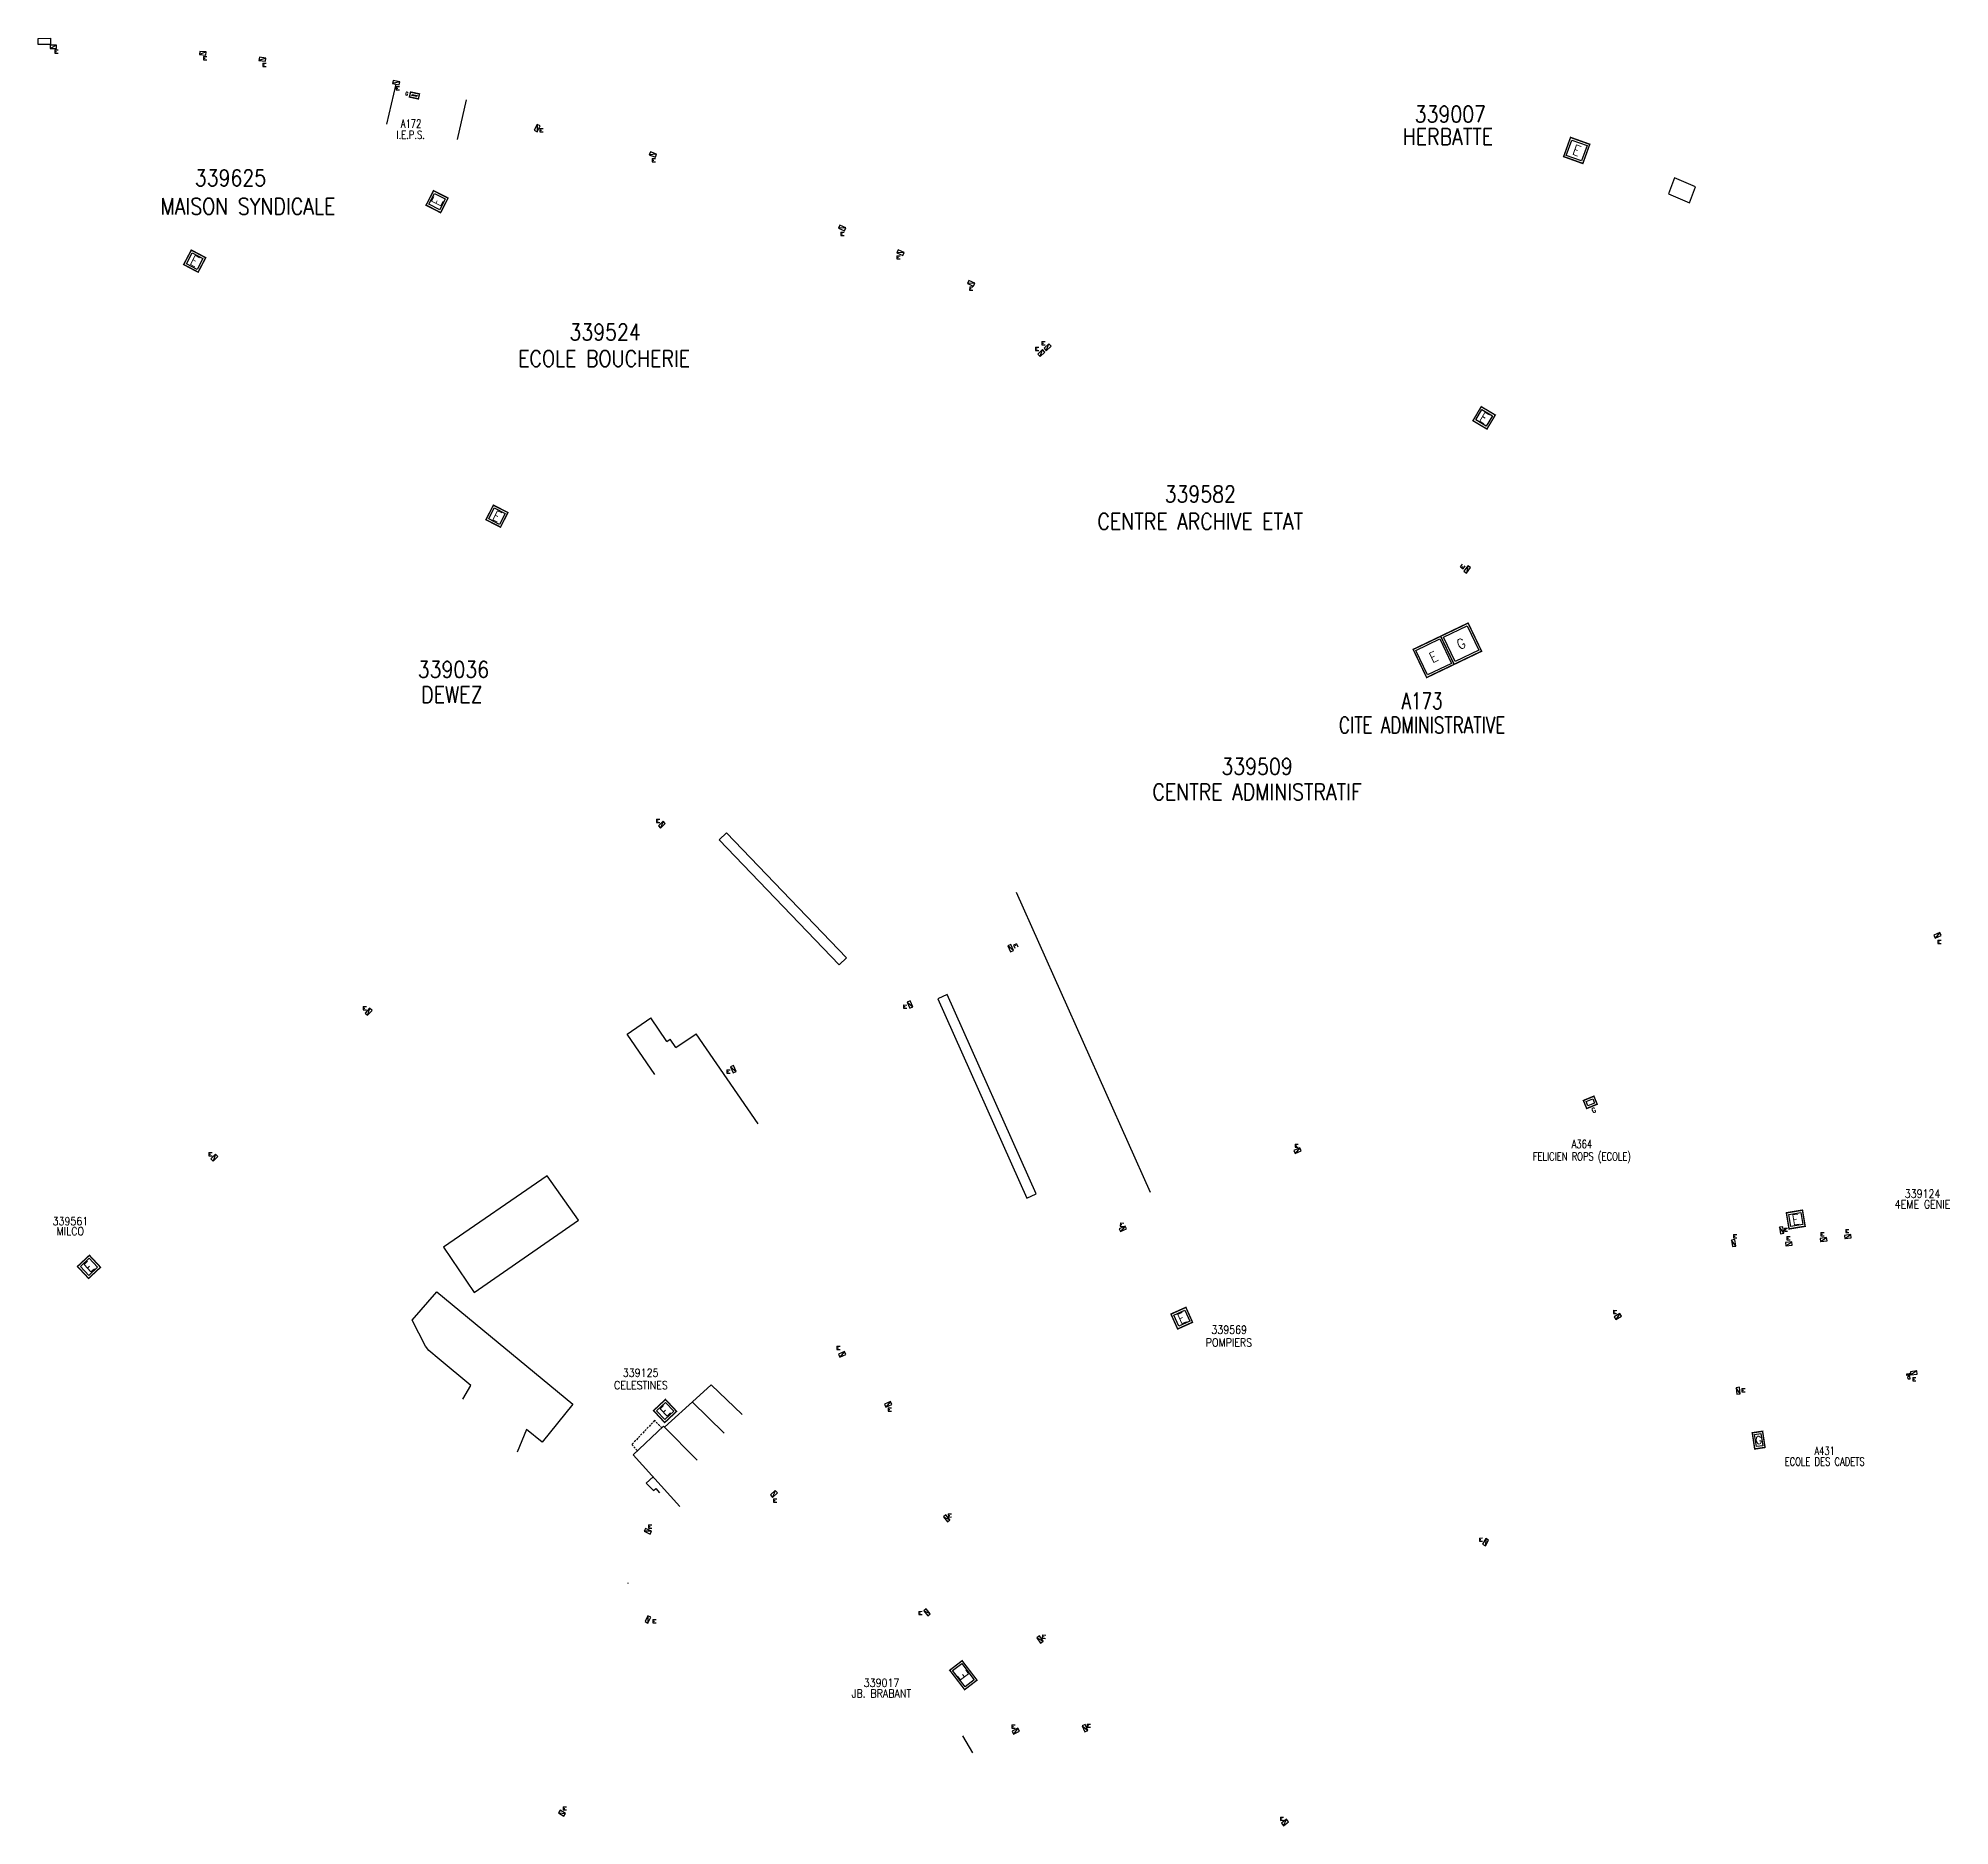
# Model space of a CAD drawing. Header units: millimetres. Extents: x 185003 to 185998, y 128001 to 129000.
# Drawn here: x 185521.6 to 185990.1, y 128340.5 to 128778.6 of the extents above; entities that cross this region are included whole.
import ezdxf
from ezdxf.enums import TextEntityAlignment as Align

# ---------------------------------------------------------------- set-up
doc = ezdxf.new("R2010")
doc.units = ezdxf.units.MM
doc.linetypes.add('B_ST_Al', pattern=[2000, 1000, 1000])
doc.linetypes.add('DASHED', pattern=[0.75, 0.5, -0.25])
doc.layers.get('0').update_dxf_attribs({"linetype": 'CONTINUOUS'})
for name, color, linetype in [('G_210', 7, 'CONTINUOUS'), ('M_200', 7, 'CONTINUOUS'), ('O_200', 7, 'CONTINUOUS'), ('W0100', 7, 'CONTINUOUS'), ('W0112', 1, 'DASHED'), ('W0430', 7, 'CONTINUOUS'), ('W0438', 7, 'CONTINUOUS'), ('W1102', 7, 'CONTINUOUS')]:
    doc.layers.add(name, color=color, linetype=linetype)
doc.styles.add('M_ROMANS', font='ROMANS.shx', dxfattribs={"width": 0.75})
doc.styles.get("Standard").update_dxf_attribs({"font": 'romans.shx', "width": 0.85})

# ---------------------------------------------------------------- blocks, each defined once
blk = doc.blocks.new('*U31')
at = {"layer": 'G_210', "color": 0, "linetype": 'Continuous', "const_width": 0.35, "flags": 128}
blk.add_lwpolyline([(1.93, 4.34), (2.53, 0.38), (0, 0), (-0.6, 3.96)], close=True, dxfattribs=at)
at = {"layer": 'G_210', "color": 0, "linetype": 'Continuous'}
blk.add_lwpolyline([(-0.03, 3.54), (1.51, 3.77), (1.96, 0.8), (0.42, 0.57)], close=True, dxfattribs=at)
at = {"layer": 'G_210', "insert": (0.95, 2.17), "char_height": 1.94, "width": 1.9919, "attachment_point": 5, "rotation": 8.594}
blk.add_mtext('G', dxfattribs=at)
at = {"layer": 'G_210', "color": 0, "linetype": 'Continuous', "width": 0.75}
for tag, height, p in [('NUM', 4, (2, 16)), ('NOM', 4, (2, 11)), ('BCL', 3, (2, 7))]:
    blk.add_attdef(tag, text='', height=height, dxfattribs=at).set_placement(p, align=Align.MIDDLE)
at = {"layer": 'G_210', "color": 0, "linetype": 'Continuous', "width": 0.75, "flags": 3}
for tag, p in [('DEF_LEG', (2.14, -3.11)), ('DEF_COUP', (2.14, -5.61)), ('DEF_TYPE', (2.14, -8.11))]:
    blk.add_attdef(tag, text='', height=1.2, dxfattribs=at).set_placement(p, align=Align.MIDDLE)
blk = doc.blocks.new('*U58')
at = {"flags": 128}
for points in [[(0.8, 0.8), (-0.8, 0.8)], [(-0.8, 0.8), (-0.8, 0)], [(0.8, 0.8), (-0.8, 0)], [(-0.8, 0), (0.8, 0)], [(0.8, 0), (0.8, 0.8)], [(-0.4, -0.65), (-0.5, -1.44)], [(-0.5, -1.44), (0.29, -1.54)], [(-0.45, -1.04), (-0.05, -1.09)], [(-0.4, -0.65), (0.39, -0.75)]]:
    blk.add_lwpolyline(points, dxfattribs=at)
blk = doc.blocks.new('T438')
for p, q in [((-0.4, 0.2), (0.4, 0.2)), ((-0.4, -0.2), (-0.4, 0.2)), ((0.15, 1.1), (-0.3, 1.1)), ((-0.3, 1.1), (-0.3, 0.5)), ((-0.3, 0.5), (0.15, 0.5)), ((0.3, 0.65), (0.3, 0.95)), ((0.4, 0.2), (0.4, -0.2))]:
    blk.add_line(p, q)
at = {"flags": 128}
for points in [[(-0.4, -0.2), (0.4, 0.2)], [(0.4, -0.2), (-0.4, -0.2)]]:
    blk.add_lwpolyline(points, dxfattribs=at)
for centre, major_axis, start_param, end_param in [((0.15, 0.95), (0.106, -0.106), 0.785398, 2.356194), ((0.15, 0.65), (0.106, 0.106), 3.926991, 5.497787)]:
    blk.add_ellipse(centre, major_axis=major_axis, ratio=1, start_param=start_param, end_param=end_param)
blk = doc.blocks.new('*U50')
at = {"flags": 128}
for points in [[(0.8, 0.8), (-0.8, 0.8)], [(-0.8, 0.8), (-0.8, 0)], [(0.8, 0.8), (-0.8, 0)], [(-0.8, 0), (0.8, 0)], [(0.14, 2.25), (-0.55, 1.84)], [(-0.55, 1.84), (-0.14, 1.15)], [(-0.2, 2.05), (0, 1.7)], [(0.14, 2.25), (0.55, 1.56)], [(0.8, 0), (0.8, 0.8)]]:
    blk.add_lwpolyline(points, dxfattribs=at)
blk = doc.blocks.new('*U75')
at = {"flags": 128}
for points in [[(0.8, 0.8), (-0.8, 0.8)], [(-0.8, 0.8), (-0.8, 0)], [(0.8, 0.8), (-0.8, 0)], [(-0.8, 0), (0.8, 0)], [(0.8, 0), (0.8, 0.8)], [(-0.9, -0.38), (-1.45, -0.96)], [(-1.45, -0.96), (-0.87, -1.51)], [(-1.18, -0.67), (-0.89, -0.94)], [(-0.9, -0.38), (-0.32, -0.93)]]:
    blk.add_lwpolyline(points, dxfattribs=at)
blk = doc.blocks.new('*U74')
at = {"flags": 128}
for points in [[(0.8, 0.8), (-0.8, 0.8)], [(-0.8, 0.8), (-0.8, 0)], [(0.8, 0.8), (-0.8, 0)], [(-0.8, 0), (0.8, 0)], [(-0.53, 1.89), (0.19, 2.23)], [(-0.53, 1.89), (-0.19, 1.17)], [(-0.36, 1.53), (0, 1.7)], [(-0.19, 1.17), (0.53, 1.51)], [(0.8, 0), (0.8, 0.8)]]:
    blk.add_lwpolyline(points, dxfattribs=at)
blk = doc.blocks.new('*U98')
at = {"flags": 128}
for points in [[(0.8, 0.8), (-0.8, 0.8)], [(-0.8, 0.8), (-0.8, 0)], [(0.8, 0.8), (-0.8, 0)], [(-0.8, 0), (0.8, 0)], [(0.8, 0), (0.8, 0.8)], [(0, -0.13), (-0.49, -0.76)], [(0.63, -0.62), (0, -0.13)], [(0.31, -0.37), (0.07, -0.69)], [(0.63, -0.62), (0.14, -1.25)]]:
    blk.add_lwpolyline(points, dxfattribs=at)
blk = doc.blocks.new('*U51')
at = {"flags": 128}
for points in [[(0.8, 0.8), (-0.8, 0.8)], [(-0.8, 0.8), (-0.8, 0)], [(0.8, 0.8), (-0.8, 0)], [(-0.8, 0), (0.8, 0)], [(-0.45, 1.35), (-0.35, 2.15)], [(-0.45, 1.35), (0.35, 1.25)], [(-0.05, 1.3), (0, 1.7)], [(0.35, 1.25), (0.45, 2.05)], [(0.8, 0), (0.8, 0.8)]]:
    blk.add_lwpolyline(points, dxfattribs=at)
blk = doc.blocks.new('*U73')
at = {"flags": 128}
for points in [[(0.8, 0.8), (-0.8, 0.8)], [(-0.8, 0.8), (-0.8, 0)], [(0.8, 0.8), (-0.8, 0)], [(-0.8, 0), (0.8, 0)], [(-0.41, 2.76), (-0.73, 2.03)], [(-0.73, 2.03), (0, 1.7)], [(-0.57, 2.39), (-0.2, 2.23)], [(-0.41, 2.76), (0.33, 2.43)], [(0.8, 0), (0.8, 0.8)]]:
    blk.add_lwpolyline(points, dxfattribs=at)
blk = doc.blocks.new('*U69')
at = {"layer": 'M_200', "color": 0, "linetype": 'Continuous', "const_width": 0.35, "flags": 128}
blk.add_lwpolyline([(4, 4), (4, 0), (0, 0), (0, 4)], close=True, dxfattribs=at)
at = {"layer": 'M_200', "color": 0, "linetype": 'Continuous'}
blk.add_lwpolyline([(0.5, 3.5), (3.5, 3.5), (3.5, 0.5), (0.5, 0.5)], close=True, dxfattribs=at)
at = {"layer": 'M_200', "insert": (2, 2), "char_height": 2.5, "width": 4, "attachment_point": 5, "rotation": 0.0001}
blk.add_mtext('E', dxfattribs=at)
at = {"layer": 'M_200', "color": 0, "linetype": 'Continuous', "width": 0.85}
for tag, p in [('NUM', (2, 17.06)), ('NOM', (2, 10.65))]:
    blk.add_attdef(tag, text='', height=4, dxfattribs=at).set_placement(p, align=Align.MIDDLE)
at = {"layer": 'M_200', "color": 0, "linetype": 'Continuous', "style": 'M_ROMANS', "width": 0.75, "flags": 3}
for tag, p in [('DEF_LEG', (1.87, -2.99)), ('DEF_COUP', (1.87, -5.49)), ('DEF_TYPE', (1.87, -7.99))]:
    blk.add_attdef(tag, text='', height=1.2, dxfattribs=at).set_placement(p, align=Align.MIDDLE)
blk = doc.blocks.new('*U101')
at = {"flags": 128}
for points in [[(0.8, 0.8), (-0.8, 0.8)], [(-0.8, 0.8), (-0.8, 0)], [(0.8, 0.8), (-0.8, 0)], [(-0.8, 0), (0.8, 0)], [(0.8, 0), (0.8, 0.8)], [(-0.33, -0.35), (-0.65, -1.09)], [(-0.65, -1.09), (0.09, -1.4)], [(-0.49, -0.72), (-0.12, -0.88)], [(-0.33, -0.35), (0.4, -0.66)]]:
    blk.add_lwpolyline(points, dxfattribs=at)
blk = doc.blocks.new('*U82')
at = {"flags": 128}
for points in [[(0.8, 0.8), (-0.8, 0.8)], [(-0.8, 0.8), (-0.8, 0)], [(0.8, 0.8), (-0.8, 0)], [(-0.8, 0), (0.8, 0)], [(0.02, 2.27), (-0.57, 1.72)], [(-0.57, 1.72), (-0.02, 1.13)], [(-0.27, 1.99), (0, 1.7)], [(0.02, 2.27), (0.57, 1.68)], [(0.8, 0), (0.8, 0.8)]]:
    blk.add_lwpolyline(points, dxfattribs=at)
blk = doc.blocks.new('*U83')
at = {"flags": 128}
for points in [[(0.8, 0.8), (-0.8, 0.8)], [(-0.8, 0.8), (-0.8, 0)], [(0.8, 0.8), (-0.8, 0)], [(-0.8, 0), (0.8, 0)], [(0.01, 2.27), (-0.57, 1.71)], [(-0.57, 1.71), (-0.01, 1.13)], [(-0.28, 1.99), (0, 1.7)], [(0.01, 2.27), (0.57, 1.69)], [(0.8, 0), (0.8, 0.8)]]:
    blk.add_lwpolyline(points, dxfattribs=at)
blk = doc.blocks.new('*U81')
at = {"flags": 128}
for points in [[(0.8, 0.8), (-0.8, 0.8)], [(-0.8, 0.8), (-0.8, 0)], [(0.8, 0.8), (-0.8, 0)], [(-0.8, 0), (0.8, 0)], [(-0.01, 2.27), (-0.57, 1.69)], [(-0.57, 1.69), (0.01, 1.13)], [(-0.29, 1.98), (0, 1.7)], [(-0.01, 2.27), (0.57, 1.71)], [(0.8, 0), (0.8, 0.8)]]:
    blk.add_lwpolyline(points, dxfattribs=at)
blk = doc.blocks.new('*U49')
at = {"flags": 128}
for points in [[(0.8, 0.8), (-0.8, 0.8)], [(-0.8, 0.8), (-0.8, 0)], [(0.8, 0.8), (-0.8, 0)], [(-0.8, 0), (0.8, 0)], [(-0.11, 2.25), (-0.55, 1.59)], [(-0.55, 1.59), (0.11, 1.15)], [(-0.33, 1.92), (0, 1.7)], [(-0.11, 2.25), (0.55, 1.81)], [(0.8, 0), (0.8, 0.8)]]:
    blk.add_lwpolyline(points, dxfattribs=at)
blk = doc.blocks.new('M_200_59')
at = {"layer": 'M_200', "color": 0, "linetype": 'Continuous', "const_width": 0.35, "flags": 128}
blk.add_lwpolyline([(4, 4), (4, 0), (0, 0), (0, 4)], close=True, dxfattribs=at)
at = {"layer": 'M_200', "color": 0, "linetype": 'Continuous'}
blk.add_lwpolyline([(0.5, 3.5), (3.5, 3.5), (3.5, 0.5), (0.5, 0.5)], close=True, dxfattribs=at)
at = {"layer": 'M_200', "insert": (2, 2), "char_height": 2.5, "width": 4, "attachment_point": 5}
blk.add_mtext('E', dxfattribs=at)
at = {"layer": 'M_200', "color": 0, "linetype": 'Continuous', "width": 0.85}
for tag, p in [('NUM', (2, 17.06)), ('NOM', (2, 10.65))]:
    blk.add_attdef(tag, text='', height=4, dxfattribs=at).set_placement(p, align=Align.MIDDLE)
at = {"layer": 'M_200', "color": 0, "linetype": 'Continuous', "style": 'M_ROMANS', "width": 0.75, "flags": 3}
for tag, p in [('DEF_LEG', (1.87, -2.99)), ('DEF_COUP', (1.87, -5.49)), ('DEF_TYPE', (1.87, -7.99))]:
    blk.add_attdef(tag, text='', height=1.2, dxfattribs=at).set_placement(p, align=Align.MIDDLE)
blk = doc.blocks.new('*U8')
at = {"layer": 'M_200', "color": 0, "linetype": 'Continuous', "const_width": 0.35, "flags": 128}
blk.add_lwpolyline([(3.3, 4.6), (3.95, 0.65), (0, 0), (-0.65, 3.95)], close=True, dxfattribs=at)
at = {"layer": 'M_200', "color": 0, "linetype": 'Continuous'}
blk.add_lwpolyline([(-0.08, 3.53), (2.88, 4.02), (3.37, 1.06), (0.41, 0.57)], close=True, dxfattribs=at)
at = {"layer": 'M_200', "insert": (1.65, 2.3), "char_height": 2.5, "width": 4, "attachment_point": 5, "rotation": 9.3547}
blk.add_mtext('E', dxfattribs=at)
at = {"layer": 'M_200', "color": 0, "linetype": 'Continuous', "width": 0.85}
for tag, p in [('NUM', (2, 17.06)), ('NOM', (2, 10.65))]:
    blk.add_attdef(tag, text='', height=4, dxfattribs=at).set_placement(p, align=Align.MIDDLE)
at = {"layer": 'M_200', "color": 0, "linetype": 'Continuous', "style": 'M_ROMANS', "width": 0.75, "flags": 3}
for tag, p in [('DEF_LEG', (1.87, -2.99)), ('DEF_COUP', (1.87, -5.49)), ('DEF_TYPE', (1.87, -7.99))]:
    blk.add_attdef(tag, text='', height=1.2, dxfattribs=at).set_placement(p, align=Align.MIDDLE)
blk = doc.blocks.new('*U80')
at = {"flags": 128}
for points in [[(0.8, 0.8), (-0.8, 0.8)], [(-0.8, 0.8), (-0.8, 0)], [(0.8, 0.8), (-0.8, 0)], [(-0.8, 0), (0.8, 0)], [(-0.2, 2.23), (-0.53, 1.5)], [(0.53, 1.9), (-0.2, 2.23)], [(0.16, 2.07), (0, 1.7)], [(0.53, 1.9), (0.2, 1.17)], [(0.8, 0), (0.8, 0.8)]]:
    blk.add_lwpolyline(points, dxfattribs=at)
blk = doc.blocks.new('*U79')
at = {"flags": 128}
for points in [[(0.8, 0.8), (-0.8, 0.8)], [(-0.8, 0.8), (-0.8, 0)], [(0.8, 0.8), (-0.8, 0)], [(-0.8, 0), (0.8, 0)], [(-0.19, 2.23), (-0.53, 1.51)], [(0.53, 1.89), (-0.19, 2.23)], [(0.17, 2.06), (0, 1.7)], [(0.53, 1.89), (0.19, 1.17)], [(0.8, 0), (0.8, 0.8)]]:
    blk.add_lwpolyline(points, dxfattribs=at)
blk = doc.blocks.new('*U48')
at = {"flags": 128}
for points in [[(0.8, 0.8), (-0.8, 0.8)], [(-0.8, 0.8), (-0.8, 0)], [(0.8, 0.8), (-0.8, 0)], [(-0.8, 0), (0.8, 0)], [(-0.43, 1.15), (-0.3, 1.94)], [(-0.43, 1.15), (0.36, 1.02)], [(-0.03, 1.09), (0.03, 1.48)], [(0.36, 1.02), (0.49, 1.81)], [(0.8, 0), (0.8, 0.8)]]:
    blk.add_lwpolyline(points, dxfattribs=at)
blk = doc.blocks.new('*U52')
at = {"flags": 128}
for points in [[(0.8, 0.8), (-0.8, 0.8)], [(-0.8, 0.8), (-0.8, 0)], [(0.8, 0.8), (-0.8, 0)], [(-0.8, 0), (0.8, 0)], [(0.8, 0), (0.8, 0.8)], [(0.31, -1.43), (-0.49, -1.33)], [(0.4, -0.64), (-0.39, -0.54)], [(0.35, -1.03), (-0.04, -0.98)], [(0.31, -1.43), (0.4, -0.64)]]:
    blk.add_lwpolyline(points, dxfattribs=at)
blk = doc.blocks.new('*U53')
at = {"flags": 128}
for points in [[(0.8, 0.8), (-0.8, 0.8)], [(-0.8, 0.8), (-0.8, 0)], [(0.8, 0.8), (-0.8, 0)], [(-0.8, 0), (0.8, 0)], [(0.8, 0), (0.8, 0.8)], [(0.43, -1.4), (-0.36, -1.3)], [(0.53, -0.61), (-0.27, -0.51)], [(0.48, -1), (0.08, -0.96)], [(0.43, -1.4), (0.53, -0.61)]]:
    blk.add_lwpolyline(points, dxfattribs=at)
blk = doc.blocks.new('*U54')
at = {"flags": 128}
for points in [[(0.8, 0.8), (-0.8, 0.8)], [(-0.8, 0.8), (-0.8, 0)], [(0.8, 0.8), (-0.8, 0)], [(-0.8, 0), (0.8, 0)], [(0.8, 0), (0.8, 0.8)], [(0.24, -1.44), (-0.55, -1.35)], [(0.34, -0.65), (-0.46, -0.55)], [(0.29, -1.05), (-0.11, -1)], [(0.24, -1.44), (0.34, -0.65)]]:
    blk.add_lwpolyline(points, dxfattribs=at)
blk = doc.blocks.new('*U55')
at = {"flags": 128}
for points in [[(-2.05, 0.75), (-1.92, 1.54)], [(-2.05, 0.75), (-1.26, 0.61)], [(-1.66, 0.68), (-1.59, 1.08)], [(-1.26, 0.61), (-1.13, 1.4)], [(0.8, 0.8), (-0.8, 0.8)], [(-0.8, 0.8), (-0.8, 0)], [(0.8, 0.8), (-0.8, 0)], [(-0.8, 0), (0.8, 0)], [(0.8, 0), (0.8, 0.8)]]:
    blk.add_lwpolyline(points, dxfattribs=at)
blk = doc.blocks.new('*U77')
at = {"flags": 128}
for points in [[(0.8, 0.8), (-0.8, 0.8)], [(-0.8, 0.8), (-0.8, 0)], [(0.8, 0.8), (-0.8, 0)], [(-0.8, 0), (0.8, 0)], [(0.07, 2.11), (-0.26, 1.38)], [(-0.26, 1.38), (0.47, 1.05)], [(-0.1, 1.74), (0.27, 1.58)], [(0.07, 2.11), (0.8, 1.78)], [(0.8, 0), (0.8, 0.8)]]:
    blk.add_lwpolyline(points, dxfattribs=at)
blk = doc.blocks.new('*U56')
at = {"flags": 128}
for points in [[(0.8, 0.8), (-0.8, 0.8)], [(-0.8, 0.8), (-0.8, 0)], [(0.8, 0.8), (-0.8, 0)], [(-0.8, 0), (0.8, 0)], [(0.8, 0), (0.8, 0.8)], [(-0.41, -0.75), (-0.74, -1.48)], [(-0.74, -1.48), (-0.01, -1.81)], [(-0.57, -1.12), (-0.21, -1.28)], [(-0.41, -0.75), (0.32, -1.08)]]:
    blk.add_lwpolyline(points, dxfattribs=at)
blk = doc.blocks.new('T430')
at = {"flags": 128}
for points in [[(0.8, 0.8), (-0.8, 0.8)], [(-0.8, 0.8), (-0.8, 0)], [(0.8, 0.8), (-0.8, 0)], [(-0.8, 0), (0.8, 0)], [(-0.4, 2.1), (0.4, 2.1)], [(-0.4, 2.1), (-0.4, 1.3)], [(-0.4, 1.7), (0, 1.7)], [(-0.4, 1.3), (0.4, 1.3)], [(0.8, 0), (0.8, 0.8)]]:
    blk.add_lwpolyline(points, dxfattribs=at)
blk = doc.blocks.new('*U76')
at = {"flags": 128}
for points in [[(0.8, 0.8), (-0.8, 0.8)], [(-0.8, 0.8), (-0.8, 0)], [(0.8, 0.8), (-0.8, 0)], [(-0.8, 0), (0.8, 0)], [(0.08, 1.97), (-0.3, 1.27)], [(-0.3, 1.27), (0.4, 0.89)], [(-0.11, 1.62), (0.24, 1.43)], [(0.08, 1.97), (0.78, 1.59)], [(0.8, 0), (0.8, 0.8)]]:
    blk.add_lwpolyline(points, dxfattribs=at)
blk = doc.blocks.new('*U65')
at = {"layer": 'G_210', "color": 0, "linetype": 'Continuous', "const_width": 0.35, "flags": 128}
blk.add_lwpolyline([(7.47, 7.64), (7.47, 0), (0, 0), (0, 7.64)], close=True, dxfattribs=at)
at = {"layer": 'G_210', "color": 0, "linetype": 'Continuous'}
blk.add_lwpolyline([(0.5, 7.14), (6.97, 7.14), (6.97, 0.5), (0.5, 0.5)], close=True, dxfattribs=at)
at = {"layer": 'G_210', "insert": (3.73, 3.82), "char_height": 2.5, "width": 7.4676, "attachment_point": 5}
blk.add_mtext('G', dxfattribs=at)
at = {"layer": 'G_210', "color": 0, "linetype": 'Continuous', "width": 0.75}
for tag, height, p in [('NUM', 4, (2, 16)), ('NOM', 4, (2, 11)), ('BCL', 3, (2, 7))]:
    blk.add_attdef(tag, text='', height=height, dxfattribs=at).set_placement(p, align=Align.MIDDLE)
at = {"layer": 'G_210', "color": 0, "linetype": 'Continuous', "width": 0.75, "flags": 3}
for tag, p in [('DEF_LEG', (2.14, -3.11)), ('DEF_COUP', (2.14, -5.61)), ('DEF_TYPE', (2.14, -8.11))]:
    blk.add_attdef(tag, text='', height=1.2, dxfattribs=at).set_placement(p, align=Align.MIDDLE)
blk = doc.blocks.new('*U102')
at = {"layer": 'M_200', "color": 0, "linetype": 'Continuous', "const_width": 0.35, "flags": 128}
blk.add_lwpolyline([(-7.47, -7.64), (-7.47, 0), (0, 0), (0, -7.64)], close=True, dxfattribs=at)
at = {"layer": 'M_200', "color": 0, "linetype": 'Continuous'}
blk.add_lwpolyline([(-0.5, -7.14), (-6.97, -7.14), (-6.97, -0.5), (-0.5, -0.5)], close=True, dxfattribs=at)
at = {"layer": 'M_200', "insert": (-3.73, -3.82), "char_height": 2.5, "width": 7.4676, "attachment_point": 5, "rotation": 180}
blk.add_mtext('E', dxfattribs=at)
at = {"layer": 'M_200', "color": 0, "linetype": 'Continuous', "width": 0.85}
for tag, p in [('NUM', (2, 17.06)), ('NOM', (2, 10.65))]:
    blk.add_attdef(tag, text='', height=4, dxfattribs=at).set_placement(p, align=Align.MIDDLE)
at = {"layer": 'M_200', "color": 0, "linetype": 'Continuous', "style": 'M_ROMANS', "width": 0.75, "flags": 3}
for tag, p in [('DEF_LEG', (1.87, -2.99)), ('DEF_COUP', (1.87, -5.49)), ('DEF_TYPE', (1.87, -7.99))]:
    blk.add_attdef(tag, text='', height=1.2, dxfattribs=at).set_placement(p, align=Align.MIDDLE)
blk = doc.blocks.new('*U134')
at = {"layer": 'G_210', "color": 0, "linetype": 'Continuous', "const_width": 0.35, "flags": 128}
blk.add_lwpolyline([(1.76, 3.02), (2.57, 1.06), (0, 0), (-0.81, 1.96)], close=True, dxfattribs=at)
at = {"layer": 'G_210', "color": 0, "linetype": 'Continuous'}
blk.add_lwpolyline([(-0.16, 1.68), (1.49, 2.36), (1.92, 1.33), (0.27, 0.65)], close=True, dxfattribs=at)
at = {"layer": 'G_210', "insert": (1.73, -0.4), "char_height": 1.18, "width": 0.6663, "attachment_point": 5, "rotation": 22.4586}
blk.add_mtext('G', dxfattribs=at)
at = {"layer": 'G_210', "color": 0, "linetype": 'Continuous', "width": 0.75}
for tag, height, p in [('NUM', 4, (2, 16)), ('NOM', 4, (2, 11)), ('BCL', 3, (2, 7))]:
    blk.add_attdef(tag, text='', height=height, dxfattribs=at).set_placement(p, align=Align.MIDDLE)
at = {"layer": 'G_210', "color": 0, "linetype": 'Continuous', "width": 0.75, "flags": 3}
for tag, p in [('DEF_LEG', (2.14, -3.11)), ('DEF_COUP', (2.14, -5.61)), ('DEF_TYPE', (2.14, -8.11))]:
    blk.add_attdef(tag, text='', height=1.2, dxfattribs=at).set_placement(p, align=Align.MIDDLE)
blk = doc.blocks.new('*U138')
at = {"layer": 'M_200', "color": 0, "linetype": 'Continuous', "const_width": 0.35, "flags": 128}
blk.add_lwpolyline([(5.38, 1.75), (3.56, -1.82), (0, 0), (1.82, 3.56)], close=True, dxfattribs=at)
at = {"layer": 'M_200', "color": 0, "linetype": 'Continuous'}
blk.add_lwpolyline([(2.04, 2.89), (4.71, 1.53), (3.34, -1.15), (0.67, 0.22)], close=True, dxfattribs=at)
at = {"layer": 'M_200', "insert": (2.69, 0.87), "char_height": 2.5, "width": 4, "attachment_point": 5, "rotation": 332.9722}
blk.add_mtext('E', dxfattribs=at)
at = {"layer": 'M_200', "color": 0, "linetype": 'Continuous', "width": 0.85}
for tag, p in [('NUM', (2, 17.06)), ('NOM', (2, 10.65))]:
    blk.add_attdef(tag, text='', height=4, dxfattribs=at).set_placement(p, align=Align.MIDDLE)
at = {"layer": 'M_200', "color": 0, "linetype": 'Continuous', "style": 'M_ROMANS', "width": 0.75, "flags": 3}
for tag, p in [('DEF_LEG', (1.87, -2.99)), ('DEF_COUP', (1.87, -5.49)), ('DEF_TYPE', (1.87, -7.99))]:
    blk.add_attdef(tag, text='', height=1.2, dxfattribs=at).set_placement(p, align=Align.MIDDLE)
blk = doc.blocks.new('*U72')
at = {"flags": 128}
for points in [[(0.8, 0.8), (-0.8, 0.8)], [(-0.8, 0.8), (-0.8, 0)], [(0.8, 0.8), (-0.8, 0)], [(-0.8, 0), (0.8, 0)], [(0.8, 0), (0.8, 0.8)], [(0.13, -0.43), (-0.56, -0.83)], [(0.53, -1.12), (-0.16, -1.52)], [(0.33, -0.77), (-0.02, -0.98)], [(0.53, -1.12), (0.13, -0.43)]]:
    blk.add_lwpolyline(points, dxfattribs=at)
blk = doc.blocks.new('*U95')
at = {"flags": 128}
for points in [[(0.8, 0.8), (-0.8, 0.8)], [(-0.8, 0.8), (-0.8, 0)], [(0.8, 0.8), (-0.8, 0)], [(-0.8, 0), (0.8, 0)], [(0.8, 0), (0.8, 0.8)], [(0.08, -1.34), (-0.56, -0.86)], [(0.56, -0.7), (-0.08, -0.22)], [(0.32, -1.02), (0, -0.78)], [(0.08, -1.34), (0.56, -0.7)]]:
    blk.add_lwpolyline(points, dxfattribs=at)
blk = doc.blocks.new('*U110')
at = {"flags": 128}
for points in [[(0.8, 0.8), (-0.8, 0.8)], [(-0.8, 0.8), (-0.8, 0)], [(0.8, 0.8), (-0.8, 0)], [(-0.8, 0), (0.8, 0)], [(0.8, 0), (0.8, 0.8)], [(-0.52, -0.63), (0.21, -0.32)], [(-0.52, -0.63), (-0.21, -1.37)], [(-0.37, -1), (0, -0.84)], [(-0.21, -1.37), (0.52, -1.06)]]:
    blk.add_lwpolyline(points, dxfattribs=at)
blk = doc.blocks.new('*U111')
at = {"flags": 128}
for points in [[(0.8, 0.8), (-0.8, 0.8)], [(-0.8, 0.8), (-0.8, 0)], [(0.8, 0.8), (-0.8, 0)], [(-0.8, 0), (0.8, 0)], [(0.8, 0), (0.8, 0.8)], [(0.05, -0.53), (0.77, -0.19)], [(0.05, -0.53), (0.38, -1.25)], [(0.22, -0.89), (0.58, -0.72)], [(0.38, -1.25), (1.11, -0.91)]]:
    blk.add_lwpolyline(points, dxfattribs=at)
blk = doc.blocks.new('*U112')
at = {"flags": 128}
for points in [[(0.8, 0.8), (-0.8, 0.8)], [(-0.8, 0.8), (-0.8, 0)], [(0.8, 0.8), (-0.8, 0)], [(-0.8, 0), (0.8, 0)], [(0.8, 0), (0.8, 0.8)], [(0.01, -1.56), (-0.57, -1.01)], [(0.57, -0.99), (-0.01, -0.43)], [(0.29, -1.27), (0, -1)], [(0.01, -1.56), (0.57, -0.99)]]:
    blk.add_lwpolyline(points, dxfattribs=at)
blk = doc.blocks.new('*U113')
at = {"flags": 128}
for points in [[(0.8, 0.8), (-0.8, 0.8)], [(-0.8, 0.8), (-0.8, 0)], [(0.8, 0.8), (-0.8, 0)], [(-0.8, 0), (0.8, 0)], [(0.8, 0), (0.8, 0.8)], [(0.01, -1.64), (-0.57, -1.09)], [(0.57, -1.06), (-0.01, -0.51)], [(0.29, -1.35), (0, -1.08)], [(0.01, -1.64), (0.57, -1.06)]]:
    blk.add_lwpolyline(points, dxfattribs=at)
blk = doc.blocks.new('*U7')
at = {"layer": 'M_200', "color": 0, "linetype": 'Continuous', "const_width": 0.35, "flags": 128}
blk.add_lwpolyline([(5.4, 1.67), (3.54, -1.87), (0, 0), (1.87, 3.54)], close=True, dxfattribs=at)
at = {"layer": 'M_200', "color": 0, "linetype": 'Continuous'}
blk.add_lwpolyline([(2.08, 2.86), (4.73, 1.46), (3.33, -1.19), (0.68, 0.21)], close=True, dxfattribs=at)
at = {"layer": 'M_200', "insert": (2.7, 0.84), "char_height": 2.5, "width": 4, "attachment_point": 5, "rotation": 332.1844}
blk.add_mtext('E', dxfattribs=at)
at = {"layer": 'M_200', "color": 0, "linetype": 'Continuous', "width": 0.85}
for tag, p in [('NUM', (2, 17.06)), ('NOM', (2, 10.65))]:
    blk.add_attdef(tag, text='', height=4, dxfattribs=at).set_placement(p, align=Align.MIDDLE)
at = {"layer": 'M_200', "color": 0, "linetype": 'Continuous', "style": 'M_ROMANS', "width": 0.75, "flags": 3}
for tag, p in [('DEF_LEG', (1.87, -2.99)), ('DEF_COUP', (1.87, -5.49)), ('DEF_TYPE', (1.87, -7.99))]:
    blk.add_attdef(tag, text='', height=1.2, dxfattribs=at).set_placement(p, align=Align.MIDDLE)
blk = doc.blocks.new('*U39')
at = {"layer": 'M_200', "color": 0, "linetype": 'Continuous', "const_width": 0.35, "flags": 128}
blk.add_lwpolyline([(5, 5), (5, 0), (0, 0), (0, 5)], close=True, dxfattribs=at)
at = {"layer": 'M_200', "color": 0, "linetype": 'Continuous'}
blk.add_lwpolyline([(0.5, 4.5), (4.5, 4.5), (4.5, 0.5), (0.5, 0.5)], close=True, dxfattribs=at)
at = {"layer": 'M_200', "insert": (2.5, 2.5), "char_height": 2.5, "width": 5, "attachment_point": 5}
blk.add_mtext('E', dxfattribs=at)
at = {"layer": 'M_200', "color": 0, "linetype": 'Continuous', "width": 0.85}
for tag, p in [('NUM', (2, 17.06)), ('NOM', (2, 10.65))]:
    blk.add_attdef(tag, text='', height=4, dxfattribs=at).set_placement(p, align=Align.MIDDLE)
at = {"layer": 'M_200', "color": 0, "linetype": 'Continuous', "style": 'M_ROMANS', "width": 0.75, "flags": 3}
for tag, p in [('DEF_LEG', (1.87, -2.99)), ('DEF_COUP', (1.87, -5.49)), ('DEF_TYPE', (1.87, -7.99))]:
    blk.add_attdef(tag, text='', height=1.2, dxfattribs=at).set_placement(p, align=Align.MIDDLE)
blk = doc.blocks.new('*U104')
at = {"flags": 128}
for points in [[(0.8, 0.8), (-0.8, 0.8)], [(-0.8, 0.8), (-0.8, 0)], [(0.8, 0.8), (-0.8, 0)], [(-0.8, 0), (0.8, 0)], [(0.8, 0), (0.8, 0.8)], [(0.23, -0.4), (1.02, -0.33)], [(0.23, -0.4), (0.29, -1.19)], [(0.26, -0.79), (0.66, -0.76)], [(0.29, -1.19), (1.09, -1.13)]]:
    blk.add_lwpolyline(points, dxfattribs=at)
blk = doc.blocks.new('*U105')
at = {"flags": 128}
for points in [[(0.8, 0.8), (-0.8, 0.8)], [(-0.8, 0.8), (-0.8, 0)], [(0.8, 0.8), (-0.8, 0)], [(-0.8, 0), (0.8, 0)], [(0.8, 0), (0.8, 0.8)], [(0.24, -0.54), (1.03, -0.42)], [(0.24, -0.54), (0.35, -1.33)], [(0.3, -0.93), (0.69, -0.88)], [(0.35, -1.33), (1.15, -1.21)]]:
    blk.add_lwpolyline(points, dxfattribs=at)
blk = doc.blocks.new('*U106')
at = {"flags": 128}
for points in [[(0.8, 0.8), (-0.8, 0.8)], [(-0.8, 0.8), (-0.8, 0)], [(0.8, 0.8), (-0.8, 0)], [(-0.8, 0), (0.8, 0)], [(0.8, 0), (0.8, 0.8)], [(0.22, -0.52), (1, -0.35)], [(0.22, -0.52), (0.39, -1.3)], [(0.3, -0.91), (0.69, -0.82)], [(0.39, -1.3), (1.17, -1.13)]]:
    blk.add_lwpolyline(points, dxfattribs=at)
blk = doc.blocks.new('*U107')
at = {"flags": 128}
for points in [[(0.8, 0.8), (-0.8, 0.8)], [(-0.8, 0.8), (-0.8, 0)], [(0.8, 0.8), (-0.8, 0)], [(-0.8, 0), (0.8, 0)], [(0.8, 0), (0.8, 0.8)], [(0.18, -0.25), (-0.54, -0.61)], [(-0.54, -0.61), (-0.18, -1.33)], [(-0.18, -0.43), (0, -0.79)], [(0.18, -0.25), (0.54, -0.97)]]:
    blk.add_lwpolyline(points, dxfattribs=at)
blk = doc.blocks.new('*U108')
at = {"flags": 128}
for points in [[(0.8, 0.8), (-0.8, 0.8)], [(-0.8, 0.8), (-0.8, 0)], [(0.8, 0.8), (-0.8, 0)], [(-0.8, 0), (0.8, 0)], [(0.8, 0), (0.8, 0.8)], [(0.17, -0.62), (0.92, -0.35)], [(0.17, -0.62), (0.45, -1.37)], [(0.31, -1), (0.69, -0.86)], [(0.45, -1.37), (1.2, -1.1)]]:
    blk.add_lwpolyline(points, dxfattribs=at)
blk = doc.blocks.new('*U109')
at = {"flags": 128}
for points in [[(0.8, 0.8), (-0.8, 0.8)], [(-0.8, 0.8), (-0.8, 0)], [(0.8, 0.8), (-0.8, 0)], [(-0.8, 0), (0.8, 0)], [(0.8, 0), (0.8, 0.8)], [(0.09, -0.63), (0.83, -0.32)], [(0.09, -0.63), (0.4, -1.37)], [(0.24, -1), (0.61, -0.84)], [(0.4, -1.37), (1.14, -1.06)]]:
    blk.add_lwpolyline(points, dxfattribs=at)
blk = doc.blocks.new('*U136')
at = {"layer": 'G_210', "color": 0, "linetype": 'Continuous', "const_width": 0.35, "flags": 128}
blk.add_lwpolyline([(2.45, 0.74), (2.19, -0.47), (0, 0), (0.26, 1.21)], close=True, dxfattribs=at)
at = {"layer": 'G_210', "color": 0, "linetype": 'Continuous'}
blk.add_lwpolyline([(0.64, 0.61), (1.85, 0.35), (1.8, 0.12), (0.59, 0.38)], close=True, dxfattribs=at)
at = {"layer": 'G_210', "insert": (-0.67, 0.81), "char_height": 0.833, "width": 0.9046, "attachment_point": 5, "rotation": 347.8809}
blk.add_mtext('G', dxfattribs=at)
at = {"layer": 'G_210', "color": 0, "linetype": 'Continuous', "width": 0.75}
for tag, height, p in [('NUM', 4, (2, 16)), ('NOM', 4, (2, 11)), ('BCL', 3, (2, 7))]:
    blk.add_attdef(tag, text='', height=height, dxfattribs=at).set_placement(p, align=Align.MIDDLE)
at = {"layer": 'G_210', "color": 0, "linetype": 'Continuous', "width": 0.75, "flags": 3}
for tag, p in [('DEF_LEG', (2.14, -3.11)), ('DEF_COUP', (2.14, -5.61)), ('DEF_TYPE', (2.14, -8.11))]:
    blk.add_attdef(tag, text='', height=1.2, dxfattribs=at).set_placement(p, align=Align.MIDDLE)
blk = doc.blocks.new('*U103')
at = {"flags": 128}
for points in [[(0.8, 0.8), (-0.8, 0.8)], [(-0.8, 0.8), (-0.8, 0)], [(0.8, 0.8), (-0.8, 0)], [(-0.8, 0), (0.8, 0)], [(0.8, 0), (0.8, 0.8)], [(0.41, -0.39), (1.21, -0.38)], [(0.41, -0.39), (0.41, -1.19)], [(0.41, -0.79), (0.81, -0.79)], [(0.41, -1.19), (1.21, -1.18)]]:
    blk.add_lwpolyline(points, dxfattribs=at)
blk = doc.blocks.new('O_200_01')
at = {"flags": 128}
blk.add_lwpolyline([(-1.5, 0.75), (1.5, 0.75), (1.5, -0.75), (-1.5, -0.75), (-1.5, 0.75)], dxfattribs=at)
at = {"color": 0, "linetype": 'Continuous', "style": 'M_ROMANS', "width": 0.75, "flags": 3}
for tag, p in [('DEF_LEG', (0.5, -5)), ('DEF_COUP', (0.5, -7.5)), ('DEF_TYPE', (0.5, -10))]:
    blk.add_attdef(tag, text='', height=1.2, dxfattribs=at).set_placement(p, align=Align.MIDDLE)
blk = doc.blocks.new('*U88')
at = {"flags": 128}
for points in [[(0.8, 0.8), (-0.8, 0.8)], [(-0.8, 0.8), (-0.8, 0)], [(0.8, 0.8), (-0.8, 0)], [(-0.8, 0), (0.8, 0)], [(-0.18, 2.24), (-0.54, 1.52)], [(-0.54, 1.52), (0.18, 1.16)], [(-0.36, 1.88), (0, 1.7)], [(-0.18, 2.24), (0.54, 1.88)], [(0.8, 0), (0.8, 0.8)]]:
    blk.add_lwpolyline(points, dxfattribs=at)
blk = doc.blocks.new('*U71')
at = {"flags": 128}
for points in [[(0.8, 0.8), (-0.8, 0.8)], [(-0.8, 0.8), (-0.8, 0)], [(0.8, 0.8), (-0.8, 0)], [(-0.8, 0), (0.8, 0)], [(0.8, 0), (0.8, 0.8)], [(0.53, -0.68), (-0.18, -1.05)], [(-0.18, -1.05), (0.18, -1.76)], [(0.17, -0.87), (0.36, -1.22)], [(0.53, -0.68), (0.9, -1.39)]]:
    blk.add_lwpolyline(points, dxfattribs=at)
blk = doc.blocks.new('*U78')
at = {"flags": 128}
for points in [[(0.8, 0.8), (-0.8, 0.8)], [(-0.8, 0.8), (-0.8, 0)], [(0.8, 0.8), (-0.8, 0)], [(-0.8, 0), (0.8, 0)], [(0.8, 0), (0.8, 0.8)], [(-1.38, -1.02), (-0.9, -0.38)], [(-1.38, -1.02), (-0.75, -1.51)], [(-1.07, -1.26), (-0.82, -0.94)], [(-0.75, -1.51), (-0.26, -0.87)]]:
    blk.add_lwpolyline(points, dxfattribs=at)
blk = doc.blocks.new('*U97')
at = {"flags": 128}
for points in [[(0.8, 0.8), (-0.8, 0.8)], [(-0.8, 0.8), (-0.8, 0)], [(0.8, 0.8), (-0.8, 0)], [(-0.8, 0), (0.8, 0)], [(0.8, 0), (0.8, 0.8)], [(-0.04, -0.19), (-0.38, -0.91)], [(0.68, -0.53), (-0.04, -0.19)], [(0.32, -0.36), (0.15, -0.72)], [(0.68, -0.53), (0.34, -1.25)]]:
    blk.add_lwpolyline(points, dxfattribs=at)
blk = doc.blocks.new('*U100')
at = {"flags": 128}
for points in [[(0.8, 0.8), (-0.8, 0.8)], [(-0.8, 0.8), (-0.8, 0)], [(0.8, 0.8), (-0.8, 0)], [(-0.8, 0), (0.8, 0)], [(0.8, 0), (0.8, 0.8)], [(-0.07, -0.27), (-0.56, -0.9)], [(0.56, -0.76), (-0.07, -0.27)], [(0.25, -0.52), (0, -0.83)], [(0.56, -0.76), (0.07, -1.39)]]:
    blk.add_lwpolyline(points, dxfattribs=at)
blk = doc.blocks.new('*U99')
at = {"layer": 'M_200', "color": 0, "linetype": 'Continuous', "const_width": 0.35, "flags": 128}
blk.add_lwpolyline([(6, 3.82), (6, 0), (0, 0), (0, 3.82)], close=True, dxfattribs=at)
at = {"layer": 'M_200', "color": 0, "linetype": 'Continuous'}
blk.add_lwpolyline([(0.5, 3.32), (5.5, 3.32), (5.5, 0.5), (0.5, 0.5)], close=True, dxfattribs=at)
at = {"layer": 'M_200', "insert": (3, 1.91), "char_height": 2.5, "width": 5.9993, "attachment_point": 5}
blk.add_mtext('E', dxfattribs=at)
at = {"layer": 'M_200', "color": 0, "linetype": 'Continuous', "width": 0.85}
for tag, p in [('NUM', (2, 17.06)), ('NOM', (2, 10.65))]:
    blk.add_attdef(tag, text='', height=4, dxfattribs=at).set_placement(p, align=Align.MIDDLE)
at = {"layer": 'M_200', "color": 0, "linetype": 'Continuous', "style": 'M_ROMANS', "width": 0.75, "flags": 3}
for tag, p in [('DEF_LEG', (1.87, -2.99)), ('DEF_COUP', (1.87, -5.49)), ('DEF_TYPE', (1.87, -7.99))]:
    blk.add_attdef(tag, text='', height=1.2, dxfattribs=at).set_placement(p, align=Align.MIDDLE)

msp = doc.modelspace()

# ---------------------------------------------------------------- linework, layer by layer
at = {"layer": 'W0100', "color": 252}
msp.add_line((185609.23, 128767.31), (185606.98, 128757.56), dxfattribs=at)
at = {"layer": 'W0100', "color": 252, "flags": 128}
for points in [[(185626.48, 128763.5), (185624.23, 128753.76)], [(185761.26, 128569.35), (185794.12, 128495.81)], [(185665.93, 128534.56), (185671.7, 128538.52)], [(185675.66, 128532.74), (185671.7, 128538.52)], [(185672.71, 128524.66), (185665.93, 128534.56)], [(185675.66, 128532.74), (185676.48, 128533.31)], [(185677.9, 128531.25), (185676.48, 128533.31)], [(185677.9, 128531.25), (185682.84, 128534.64)], [(185698, 128512.54), (185682.84, 128534.64)], [(185625.64, 128445.06), (185627.58, 128448.47), (185619.89, 128454.86), (185617.3, 128457.02), (185616.49, 128458.09), (185613.2, 128464.48), (185619.24, 128471.39), (185652.61, 128443.85), (185645.1, 128434.58), (185641.22, 128437.65), (185638.93, 128432.12)], [(185694.12, 128441.36), (185686.49, 128448.61), (185682.86, 128445.29), (185675.08, 128438.19)], [(185689.72, 128436.74), (185681.89, 128444.41)], [(185683.08, 128430.16), (185674.84, 128438.43), (185674.84, 128438.43), (185667.42, 128431.48), (185678.8, 128418.78)], [(185672.29, 128426.04), (185670.58, 128424.49), (185672.36, 128422.69), (185672.93, 128423.16), (185673.88, 128422.1)], [(185666.05, 128400.04), (185666.14, 128400)]]:
    msp.add_lwpolyline(points, dxfattribs=at)
at = {"layer": 'W0100', "color": 252, "linetype": 'B_ST_Al', "flags": 128}
msp.add_lwpolyline([(185926.32, 128738.23), (185927.82, 128742.15), (185922.65, 128744.34), (185921.15, 128740.42), (185926.32, 128738.23)], dxfattribs=at)
at = {"layer": 'W0100', "color": 252, "flags": 128}
for points in [[(185690.25, 128583.86), (185688.45, 128582.13), (185717.9, 128551.49), (185719.7, 128553.21)], [(185744.36, 128544.21), (185742.07, 128543.19), (185763.9, 128494.35), (185766.18, 128495.37)]]:
    msp.add_lwpolyline(points, close=True, dxfattribs=at)
at = {"layer": 'W0100', "color": 252}
msp.add_lwpolyline([(185653.98, 128488.98), (185646.32, 128499.81), (185620.93, 128482.31), (185628.46, 128471.2)], close=True, dxfattribs=at)
at = {"layer": 'W0112', "color": 252, "linetype": 'DASHED'}
msp.add_lwpolyline([(185674.43, 128438.05), (185672.67, 128439.85), (185667.1, 128434), (185668.46, 128432.45)], dxfattribs=at)
at = {"layer": 'W1102', "color": 252}
msp.add_lwpolyline([(185748.14, 128362.55), (185750.6, 128358.41)], dxfattribs=at)

# ---------------------------------------------------------------- block references
at = {"layer": 'G_210', "ltscale": 0.5}
ref = msp.add_blockref('*U136', (185612.57, 128764.19), dxfattribs=at)
ref.add_attrib('NUM', 'A172', dxfattribs={"color": 0, "linetype": 'Continuous', "height": 2, "width": 0.75}).set_placement((185612.97, 128757.66), align=Align.MIDDLE)
ref.add_attrib('NOM', 'I.E.P.S.', dxfattribs={"color": 0, "linetype": 'Continuous', "height": 2, "width": 0.75}).set_placement((185612.87, 128754.93), align=Align.MIDDLE)
at = {"layer": 'G_210'}
ref = msp.add_blockref('*U65', (185868.62, 128625.15), dxfattribs=dict(at, rotation=25.6017566114339))
ref.add_attrib('NUM', 'A173', dxfattribs={"color": 0, "linetype": 'Continuous', "height": 4, "width": 0.75}).set_placement((185860.77, 128616.2), align=Align.MIDDLE)
ref.add_attrib('NOM', 'CITE ADMINISTRATIVE', dxfattribs={"color": 0, "linetype": 'Continuous', "height": 4, "width": 0.75}).set_placement((185860.77, 128610.26), align=Align.MIDDLE)
at = {"layer": 'G_210', "ltscale": 0.5}
ref = msp.add_blockref('*U134', (185901.12, 128516.31), dxfattribs=at)
ref.add_attrib('NUM', 'A364', dxfattribs={"color": 0, "linetype": 'Continuous', "height": 2, "width": 0.75}).set_placement((185899.95, 128507.6), align=Align.MIDDLE)
ref.add_attrib('NOM', 'FELICIEN ROPS (ECOLE)', dxfattribs={"color": 0, "linetype": 'Continuous', "height": 2, "width": 0.75}).set_placement((185899.95, 128504.42), align=Align.MIDDLE)
at = {"layer": 'G_210'}
ref = msp.add_blockref('*U31', (185942.3, 128432.88), dxfattribs=at)
ref.add_attrib('NUM', 'A431', dxfattribs={"color": 0, "linetype": 'Continuous', "height": 2, "width": 0.75}).set_placement((185959.45, 128432.42), align=Align.MIDDLE)
ref.add_attrib('NOM', 'ECOLE DES CADETS', dxfattribs={"color": 0, "linetype": 'Continuous', "height": 2, "width": 0.75}).set_placement((185959.45, 128429.79), align=Align.MIDDLE)
at = {"layer": 'M_200'}
ref = msp.add_blockref('*U39', (185895.47, 128749.58), dxfattribs=dict(at, rotation=340.2441832858524))
ref.add_attrib('NUM', '339007', dxfattribs={"color": 0, "linetype": 'Continuous', "height": 4, "width": 0.85}).set_placement((185867.7, 128759.98), align=Align.MIDDLE)
ref.add_attrib('NOM', 'HERBATTE', dxfattribs={"color": 0, "linetype": 'Continuous', "height": 4, "width": 0.85}).set_placement((185867.11, 128754.46), align=Align.MIDDLE)
ref = msp.add_blockref('*U7', (185557.23, 128723.13), dxfattribs=at)
ref.add_attrib('NUM', '339625', dxfattribs={"color": 0, "linetype": 'Continuous', "height": 4, "width": 0.85}).set_placement((185568.7, 128744.36), align=Align.MIDDLE)
ref.add_attrib('NOM', 'MAISON SYNDICALE', dxfattribs={"color": 0, "linetype": 'Continuous', "height": 4, "width": 0.85}).set_placement((185572.99, 128737.39), align=Align.MIDDLE)
ref = msp.add_blockref('M_200_59', (185620.21, 128735.85), dxfattribs=dict(at, rotation=62.93582250321112))
ref.add_attrib('NUM', '339524', dxfattribs={"color": 0, "linetype": 'Continuous', "height": 4, "width": 0.85}).set_placement((185660.53, 128706.57), align=Align.MIDDLE)
ref.add_attrib('NOM', 'ECOLE BOUCHERIE', dxfattribs={"color": 0, "linetype": 'Continuous', "height": 4, "width": 0.85}).set_placement((185660.29, 128700.1), align=Align.MIDDLE)
ref = msp.add_blockref('M_200_59', (185873.23, 128684.86), dxfattribs=dict(at, rotation=329.2641647417047))
ref.add_attrib('NUM', '339582', dxfattribs={"color": 0, "linetype": 'Continuous', "height": 4, "width": 0.85}).set_placement((185806.41, 128666.9), align=Align.MIDDLE)
ref.add_attrib('NOM', 'CENTRE ARCHIVE ETAT', dxfattribs={"color": 0, "linetype": 'Continuous', "height": 4, "width": 0.85}).set_placement((185806.41, 128660.17), align=Align.MIDDLE)
ref = msp.add_blockref('*U138', (185631.32, 128660.6), dxfattribs=at)
ref.add_attrib('NUM', '339036', dxfattribs={"color": 0, "linetype": 'Continuous', "height": 4, "width": 0.85}).set_placement((185623.34, 128623.9), align=Align.MIDDLE)
ref.add_attrib('NOM', 'DEWEZ', dxfattribs={"color": 0, "linetype": 'Continuous', "height": 4, "width": 0.85}).set_placement((185622.96, 128617.72), align=Align.MIDDLE)
at = {"layer": 'M_200', "ltscale": 0.5}
ref = msp.add_blockref('*U102', (185861.89, 128621.92), dxfattribs=dict(at, rotation=205.6017566113861))
ref.add_attrib('NUM', '339509', dxfattribs={"color": 0, "linetype": 'Continuous', "height": 4, "width": 0.85}).set_placement((185820.32, 128600.14), align=Align.MIDDLE)
ref.add_attrib('NOM', 'CENTRE ADMINISTRATIF', dxfattribs={"color": 0, "linetype": 'Continuous', "height": 4, "width": 0.85}).set_placement((185820.32, 128593.9), align=Align.MIDDLE)
at = {"layer": 'M_200'}
ref = msp.add_blockref('*U8', (185950.71, 128486.8), dxfattribs=at)
ref.add_attrib('NUM', '339124', dxfattribs={"color": 0, "linetype": 'Continuous', "height": 2, "width": 0.85}).set_placement((185983.44, 128495.45), align=Align.MIDDLE)
ref.add_attrib('NOM', '4EME GENIE', dxfattribs={"color": 0, "linetype": 'Continuous', "height": 2, "width": 0.85}).set_placement((185983.44, 128492.84), align=Align.MIDDLE)
ref = msp.add_blockref('M_200_59', (185533.92, 128474.68), dxfattribs=dict(at, rotation=42.92222725343005))
ref.add_attrib('NUM', '339561', dxfattribs={"color": 0, "linetype": 'Continuous', "height": 2, "width": 0.85}).set_placement((185529.47, 128488.72), align=Align.MIDDLE)
ref.add_attrib('NOM', 'MILCO', dxfattribs={"color": 0, "linetype": 'Continuous', "height": 2, "width": 0.85}).set_placement((185529.45, 128486.25), align=Align.MIDDLE)
ref = msp.add_blockref('M_200_59', (185800.86, 128462.29), dxfattribs=dict(at, rotation=24.18129834186096))
ref.add_attrib('NUM', '339569', dxfattribs={"color": 0, "linetype": 'Continuous', "height": 2, "width": 0.85}).set_placement((185813.5, 128462.1), align=Align.MIDDLE)
ref.add_attrib('NOM', 'POMPIERS', dxfattribs={"color": 0, "linetype": 'Continuous', "height": 2, "width": 0.85}).set_placement((185813.43, 128458.97), align=Align.MIDDLE)
ref = msp.add_blockref('*U69', (185675.13, 128439.36), dxfattribs=dict(at, rotation=43.12729072955739))
ref.add_attrib('NUM', '339125', dxfattribs={"color": 0, "linetype": 'Continuous', "height": 2, "width": 0.85}).set_placement((185669.24, 128451.56), align=Align.MIDDLE)
ref.add_attrib('NOM', 'CELESTINES', dxfattribs={"color": 0, "linetype": 'Continuous', "height": 2, "width": 0.85}).set_placement((185669.31, 128448.5), align=Align.MIDDLE)
ref = msp.add_blockref('*U99', (185751.68, 128376.23), dxfattribs=dict(at, rotation=127.4875384210924))
ref.add_attrib('NUM', '339017', dxfattribs={"color": 0, "linetype": 'Continuous', "height": 2, "width": 0.85}).set_placement((185728.28, 128375.59), align=Align.MIDDLE)
ref.add_attrib('NOM', 'JB. BRABANT', dxfattribs={"color": 0, "linetype": 'Continuous', "height": 2, "width": 0.85}).set_placement((185728.26, 128372.96), align=Align.MIDDLE)
at = {"layer": 'O_200', "ltscale": 0.5, "rotation": 0.4621061319716664}
msp.add_blockref('O_200_01', (185523.09, 128777.82), dxfattribs=at)
at = {"layer": 'W0430'}
for name, p, rotation in [('*U103', (185525.27, 128776.1), 359.5272763141923), ('*U104', (185561.89, 128774.49), 355.130376052565), ('*U105', (185576.47, 128773.04), 351.771956634845), ('*U106', (185609.23, 128767.31), 347.8808800463551), ('*U107', (185644.23, 128756.4), 63.32322563686756), ('*U108', (185672.1, 128749.73), 339.5774413987766), ('*U109', (185718.45, 128731.7), 337.120901307782), ('*U110', (185732.76, 128725.67), 337.1209013081373), ('*U111', (185750.06, 128718.14), 335.0957864671773), ('*U113', (185767.19, 128701.72), 223.6787723804859), ('*U112', (185768.69, 128703.15), 223.6787723809978), ('T430', (185872.15, 128648.19), 55.3877278354221), ('*U81', (185674.71, 128585.6), 44.14612836237519), ('T430', (185759.58, 128555.45), 294.0945099514825), ('*U56', (185987.26, 128558.39), 24.39747838480334), ('*U82', (185602.85, 128539.76), 47.22789855386822), ('*U80', (185735.61, 128541.97), 114.1019555355273), ('*U79', (185692.33, 128526.11), 115.3060111086223), ('*U83', (185565.03, 128503.98), 46.29504103152704), ('*U77', (185830.43, 128505.65), 24.10221371471946), ('*U76', (185787.57, 128486.46), 24.10221371471946), ('*U55', (185936.75, 128483.26), 279.7667522597313), ('*U48', (185948.51, 128486.42), 279.348692650341), ('*U53', (185959.14, 128484.59), 186.8907066805411), ('*U52', (185965.08, 128485.31), 186.8696207796325), ('*U54', (185950.62, 128483.56), 186.8907066809814), ('*U49', (185908.94, 128465), 29.81373494062733), ('*U73', (185718.82, 128455.73), 24.01839854794011), ('*U51', (185937.86, 128447.1), 276.9825588589341), ('*U58', (185981.35, 128451.11), 7.030968246215912), ('*U101', (185730.07, 128443.43), 22.98015534954789), ('*U75', (185702.17, 128421.58), 43.4914649744329), ('*U98', (185744.55, 128416.13), 128.0607909120166), ('*U74', (185670.83, 128412.36), 334.1008610306867), ('*U50', (185876.68, 128409.81), 59.73574937446057), ('*U71', (185671.38, 128390.92), 62.80493162653251), ('*U78', (185739.1, 128392.62), 307.4875384191862), ('*U100', (185767.42, 128386.41), 123.9409804334941), ('*U88', (185761.37, 128363.36), 26.8146588852619), ('*U97', (185778.51, 128364.63), 115.7473852303939), ('*U72', (185650.16, 128343.98), 149.6558513621358), ('*U95', (185826.94, 128341.67), 218.924046643755)]:
    msp.add_blockref(name, p, dxfattribs=dict(at, rotation=rotation))
at = {"layer": 'W0438', "rotation": 187.0309682499959}
msp.add_blockref('T438', (185980, 128451.14), dxfattribs=at)

doc.saveas('drawing.dxf')
